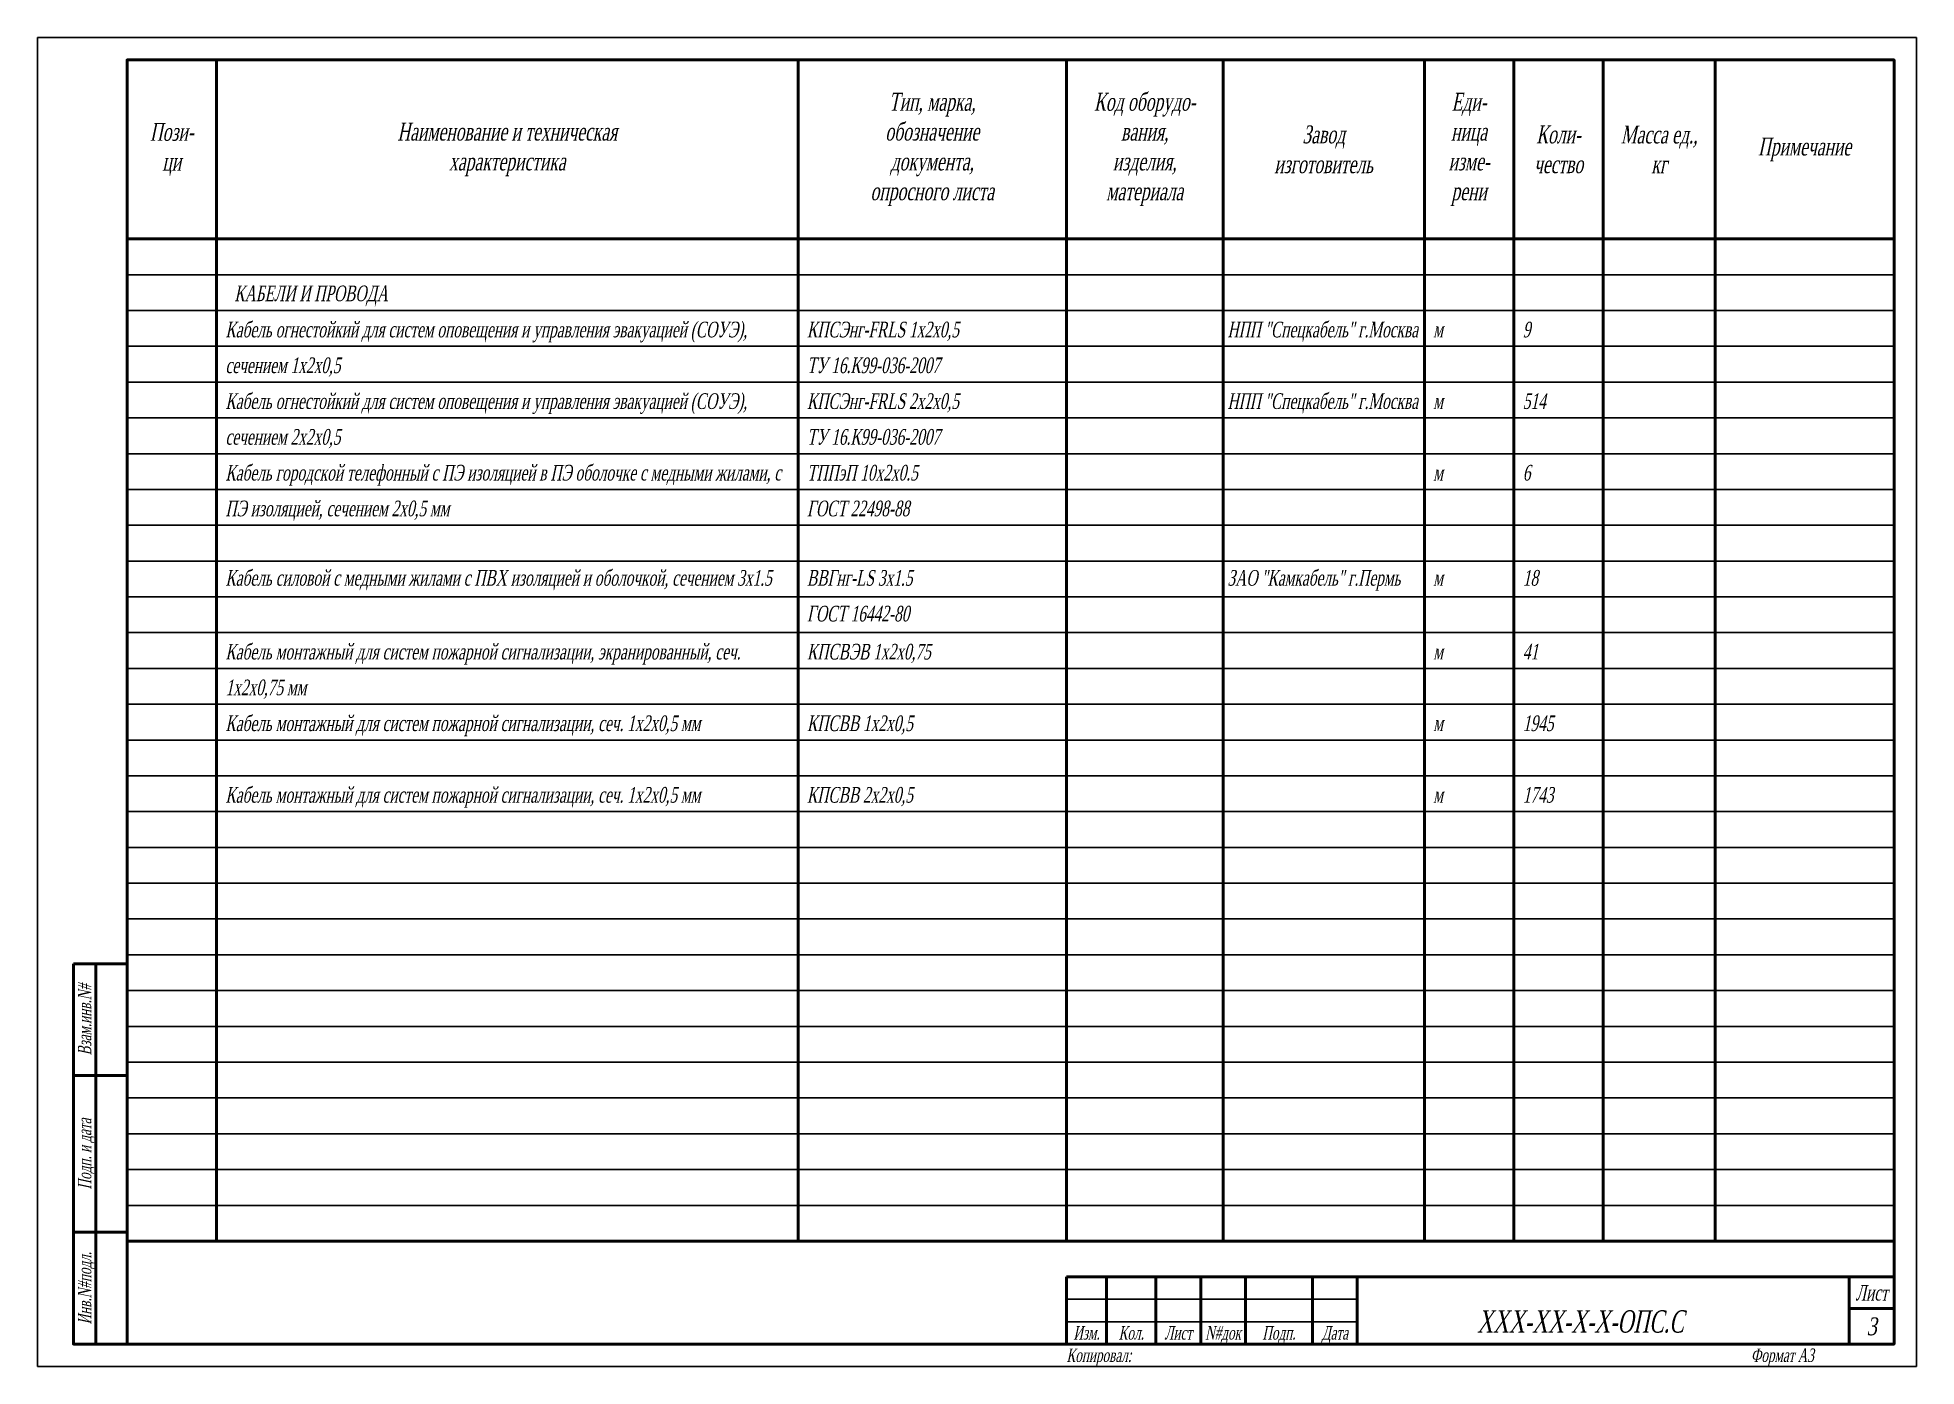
# Model space of a CAD drawing. Extents: x 0 to 1720, y -2086 to 3873.
# Drawn here: x 0 to 420, y -2086 to -1789 of the extents above; entities that cross this region are included whole.
import ezdxf
from ezdxf.enums import TextEntityAlignment as Align

# ---------------------------------------------------------------- set-up
doc = ezdxf.new("R2010")
doc.units = 0
doc.layers.add('FORMAT', color=134, linetype='Continuous')
doc.layers.add('TEXT', color=4, linetype='Continuous')
doc.styles.add('R2_5', font='times.ttf', dxfattribs={"width": 0.65, "oblique": 12, "height": 2.5})

msp = doc.modelspace()

# ---------------------------------------------------------------- texts
at = {"layer": 'FORMAT', "style": 'R2_5', "oblique": 12, "width": 0.65}
for s, height, p in [('Лист', 3.5, (410, -2069.54)), ('Формат А3', 3, (390.04, -2083.5))]:
    msp.add_text(s, height=height, dxfattribs=at).set_placement(p, align=Align.MIDDLE_CENTER)
for s, p in [('Изм.', (234.49, -2080)), ('Кол.', (244.49, -2080)), ('Лист', (255, -2080)), ('N#док', (265, -2080)), ('Подп.', (277.5, -2080)), ('Дата', (290, -2080))]:
    msp.add_text(s, height=3, dxfattribs=at).set_placement(p, align=Align.CENTER)
msp.add_text('Копировал:', height=3, dxfattribs=at).set_placement((230, -2083.5), align=Align.MIDDLE_LEFT)
at = {"layer": 'FORMAT', "char_height": 4, "attachment_point": 5, "style": 'R2_5'}
for s, insert, width in [('Тип, марка,\\Pобозначение\\Pдокумента,\\Pопросного листа', (200, -1814), 60), ('Код оборудо-\\Pвания,\\Pизделия,\\Pматериала', (247.5, -1814), 35), ('Еди-\\Pница\\Pизме-\\Pрени', (320, -1814), 20), ('Пози-\\Pци', (30, -1814), 20), ('Наименование и техническая\\Pхарактеристика', (105, -1814), 130), ('Завод\\Pизготовитель', (287.5, -1814), 45), ('Коли-\\Pчество', (340, -1814), 20), ('Масса ед.,\\Pкг', (362.5, -1814), 25), ('Примечание', (395, -1814), 40)]:
    msp.add_mtext(s, dxfattribs=dict(at, insert=insert, width=width))
at = {"layer": 'TEXT', "style": 'R2_5', "oblique": 12, "width": 0.65}
for s, p in [('Взам.инв.N#', (10.5, -2008.5)), ('Подп. и дата', (10.5, -2038.5)), ('Инв.N#подл.', (10.5, -2068.5))]:
    msp.add_text(s, height=3, rotation=90, dxfattribs=at).set_placement(p, align=Align.MIDDLE_CENTER)
at = {"layer": 'TEXT', "style": 'R2_5', "oblique": 12, "width": 0.75}
msp.add_text('3', height=4, dxfattribs=at).set_placement((410, -2077.04), align=Align.MIDDLE_CENTER)
at = {"layer": 'TEXT', "style": 'R2_5'}
for s, insert, char_height, width, attachment_point, line_spacing_factor in [('КАБЕЛИ И ПРОВОДА', (44, -1844.42), 3.5, 125, 1, 1.37), ('Кабель огнестойкий для систем оповещения и управления эвакуацией (СОУЭ), сечением 1х2х0,5', (42, -1852.5), 3.5, 125, 1, 1.37), ('НПП "Спецкабель" г.Москва', (266, -1852.5), 3.5, 43.2929, 1, 1.37), ('КПСЭнг-FRLS 1х2х0,5\\PТУ 16.К99-036-2007 ', (172, -1852.5), 3.5, 57, 1, 1.37), ('м', (312, -1852.5), 3.5, 17, 1, 1.37), ('9', (332, -1852.5), 3.5, 17, 1, 1.37), ('Кабель огнестойкий для систем оповещения и управления эвакуацией (СОУЭ), сечением 2х2х0,5', (42, -1868.5), 3.5, 125, 1, 1.37), ('КПСЭнг-FRLS 2х2х0,5\\PТУ 16.К99-036-2007 ', (172, -1868.5), 3.5, 57, 1, 1.37), ('НПП "Спецкабель" г.Москва', (266, -1868.5), 3.5, 43.2929, 1, 1.37), ('514', (332, -1868.5), 3.5, 17, 1, 1.37), ('м', (312, -1868.5), 3.5, 17, 1, 1.37), ('Кабель городской телефонный с ПЭ изоляцией в ПЭ оболочке с медными жилами, с ПЭ изоляцией, сечением 2х0,5 мм', (42, -1884.5), 3.5, 125, 1, 1.37), ('ТППэП 10х2х0.5\\PГОСТ 22498-88', (172, -1884.5), 3.5, 57, 1, 1.37), ('м', (312, -1884.5), 3.5, 17, 1, 1.37), ('6', (332, -1884.5), 3.5, 17, 1, 1.37), ('Кабель силовой с медными жилами с ПВХ изоляцией и оболочкой, сечением 3х1.5', (42, -1908), 3.5, 125, 1, 1.37), ('ВВГнг-LS 3х1.5\\PГОСТ 16442-80', (172, -1908), 3.5, 57, 1, 1.37), ('ЗАО "Камкабель" г.Пермь', (266, -1908), 3.5, 43.2929, 1, 1.37), ('м', (312, -1908), 3.5, 17, 1, 1.37), ('18', (332, -1908), 3.5, 17, 1, 1.37), ('Кабель монтажный для систем пожарной сигнализации, экранированный, сеч. 1х2х0,75 мм', (42, -1924.5), 3.5, 125, 1, 1.37), ('КПСВЭВ 1х2х0,75', (172, -1924.5), 3.5, 57, 1, 1.37), ('м', (312, -1924.5), 3.5, 17, 1, 1.37), ('41', (332, -1924.5), 3.5, 17, 1, 1.37), ('Кабель монтажный для систем пожарной сигнализации, сеч. 1х2х0,5 мм', (42, -1940.5), 3.5, 125, 1, 1.37), ('КПСВВ 1х2х0,5', (172, -1940.5), 3.5, 57, 1, 1.37), ('м', (312, -1940.5), 3.5, 17, 1, 1.37), ('1945', (332, -1940.5), 3.5, 17, 1, 1.37), ('Кабель монтажный для систем пожарной сигнализации, сеч. 1х2х0,5 мм', (42, -1956.5), 3.5, 125, 1, 1.37), ('КПСВВ 2х2х0,5', (172, -1956.5), 3.5, 57, 1, 1.37), ('1743', (332, -1956.5), 3.5, 17, 1, 1.37), ('м', (312, -1956.5), 3.5, 17, 1, 1.37), ('XXX-XX-X-X-ОПС.C', (344.9, -2076), 5, 120, 5, 0.800004)]:
    msp.add_mtext(s, dxfattribs=dict(at, insert=insert, char_height=char_height, width=width, attachment_point=attachment_point, line_spacing_factor=line_spacing_factor))

# ---------------------------------------------------------------- linework, layer by layer
at = {"layer": 'FORMAT', "lineweight": 50}
for p, q in [((40, -1794), (40, -2058)), ((170, -1794), (170, -2058)), ((230, -1794), (230, -2058)), ((265, -1794), (265, -2058)), ((310, -1794), (310, -2058)), ((330, -1794), (330, -2058)), ((350, -1794), (350, -2058)), ((375, -1794), (375, -2058)), ((20, -1834), (415, -1834)), ((13, -1996), (13, -2081)), ((20, -2021), (8, -2021)), ((20, -2056), (8, -2056)), ((20, -2058), (415, -2058)), ((238.98, -2081), (238.98, -2066)), ((250, -2081), (250, -2066)), ((260, -2081), (260, -2066)), ((270, -2081), (270, -2066)), ((285, -2081), (285, -2066)), ((295.01, -2081), (295.01, -2066)), ((405, -2066), (405, -2081)), ((415, -2073.09), (405, -2073.09))]:
    msp.add_line(p, q, dxfattribs=at)
at = {"layer": 'FORMAT'}
for p, q in [((20, -1842), (415, -1842)), ((20, -1850), (415, -1850)), ((20, -1858), (415, -1858)), ((20, -1866), (415, -1866)), ((20, -1874), (415, -1874)), ((20, -1882), (415, -1882)), ((20, -1890), (415, -1890)), ((20, -1898), (415, -1898)), ((20, -1898), (415, -1898)), ((20, -1906), (415, -1906)), ((20, -1914), (415, -1914)), ((20, -1922), (415, -1922)), ((20, -1930), (415, -1930)), ((20, -1938), (415, -1938)), ((20, -1946), (415, -1946)), ((20, -1954), (415, -1954)), ((20, -1962), (415, -1962)), ((20, -1970), (415, -1970)), ((20, -1978), (415, -1978)), ((20, -1986), (415, -1986)), ((20, -1994), (415, -1994)), ((20, -2002), (415, -2002)), ((20, -2010), (415, -2010)), ((20, -2018), (415, -2018)), ((20, -2026), (415, -2026)), ((20, -2034), (415, -2034)), ((20, -2042), (415, -2042)), ((20, -2050), (415, -2050)), ((230, -2071), (295.01, -2071)), ((230, -2076), (295.01, -2076))]:
    msp.add_line(p, q, dxfattribs=at)
msp.add_lwpolyline([(0, -1789), (420, -1789), (420, -2086), (0, -2086)], close=True, dxfattribs=at)
at = {"layer": 'FORMAT', "lineweight": 50}
for points in [[(20, -2081), (20, -1794), (415, -1794), (415, -2081)], [(8, -1996), (20, -1996), (20, -2081), (8, -2081)], [(230, -2066), (415, -2066), (415, -2081), (230, -2081)]]:
    msp.add_lwpolyline(points, close=True, dxfattribs=at)

msp.set_redraw_order([(e.dxf.handle, doc.entitydb.next_handle()) for e in msp.query("TEXT MTEXT ATTDEF DIMENSION ARC_DIMENSION")])  # texts and dimensions are drawn at this point

doc.saveas('drawing.dxf')
